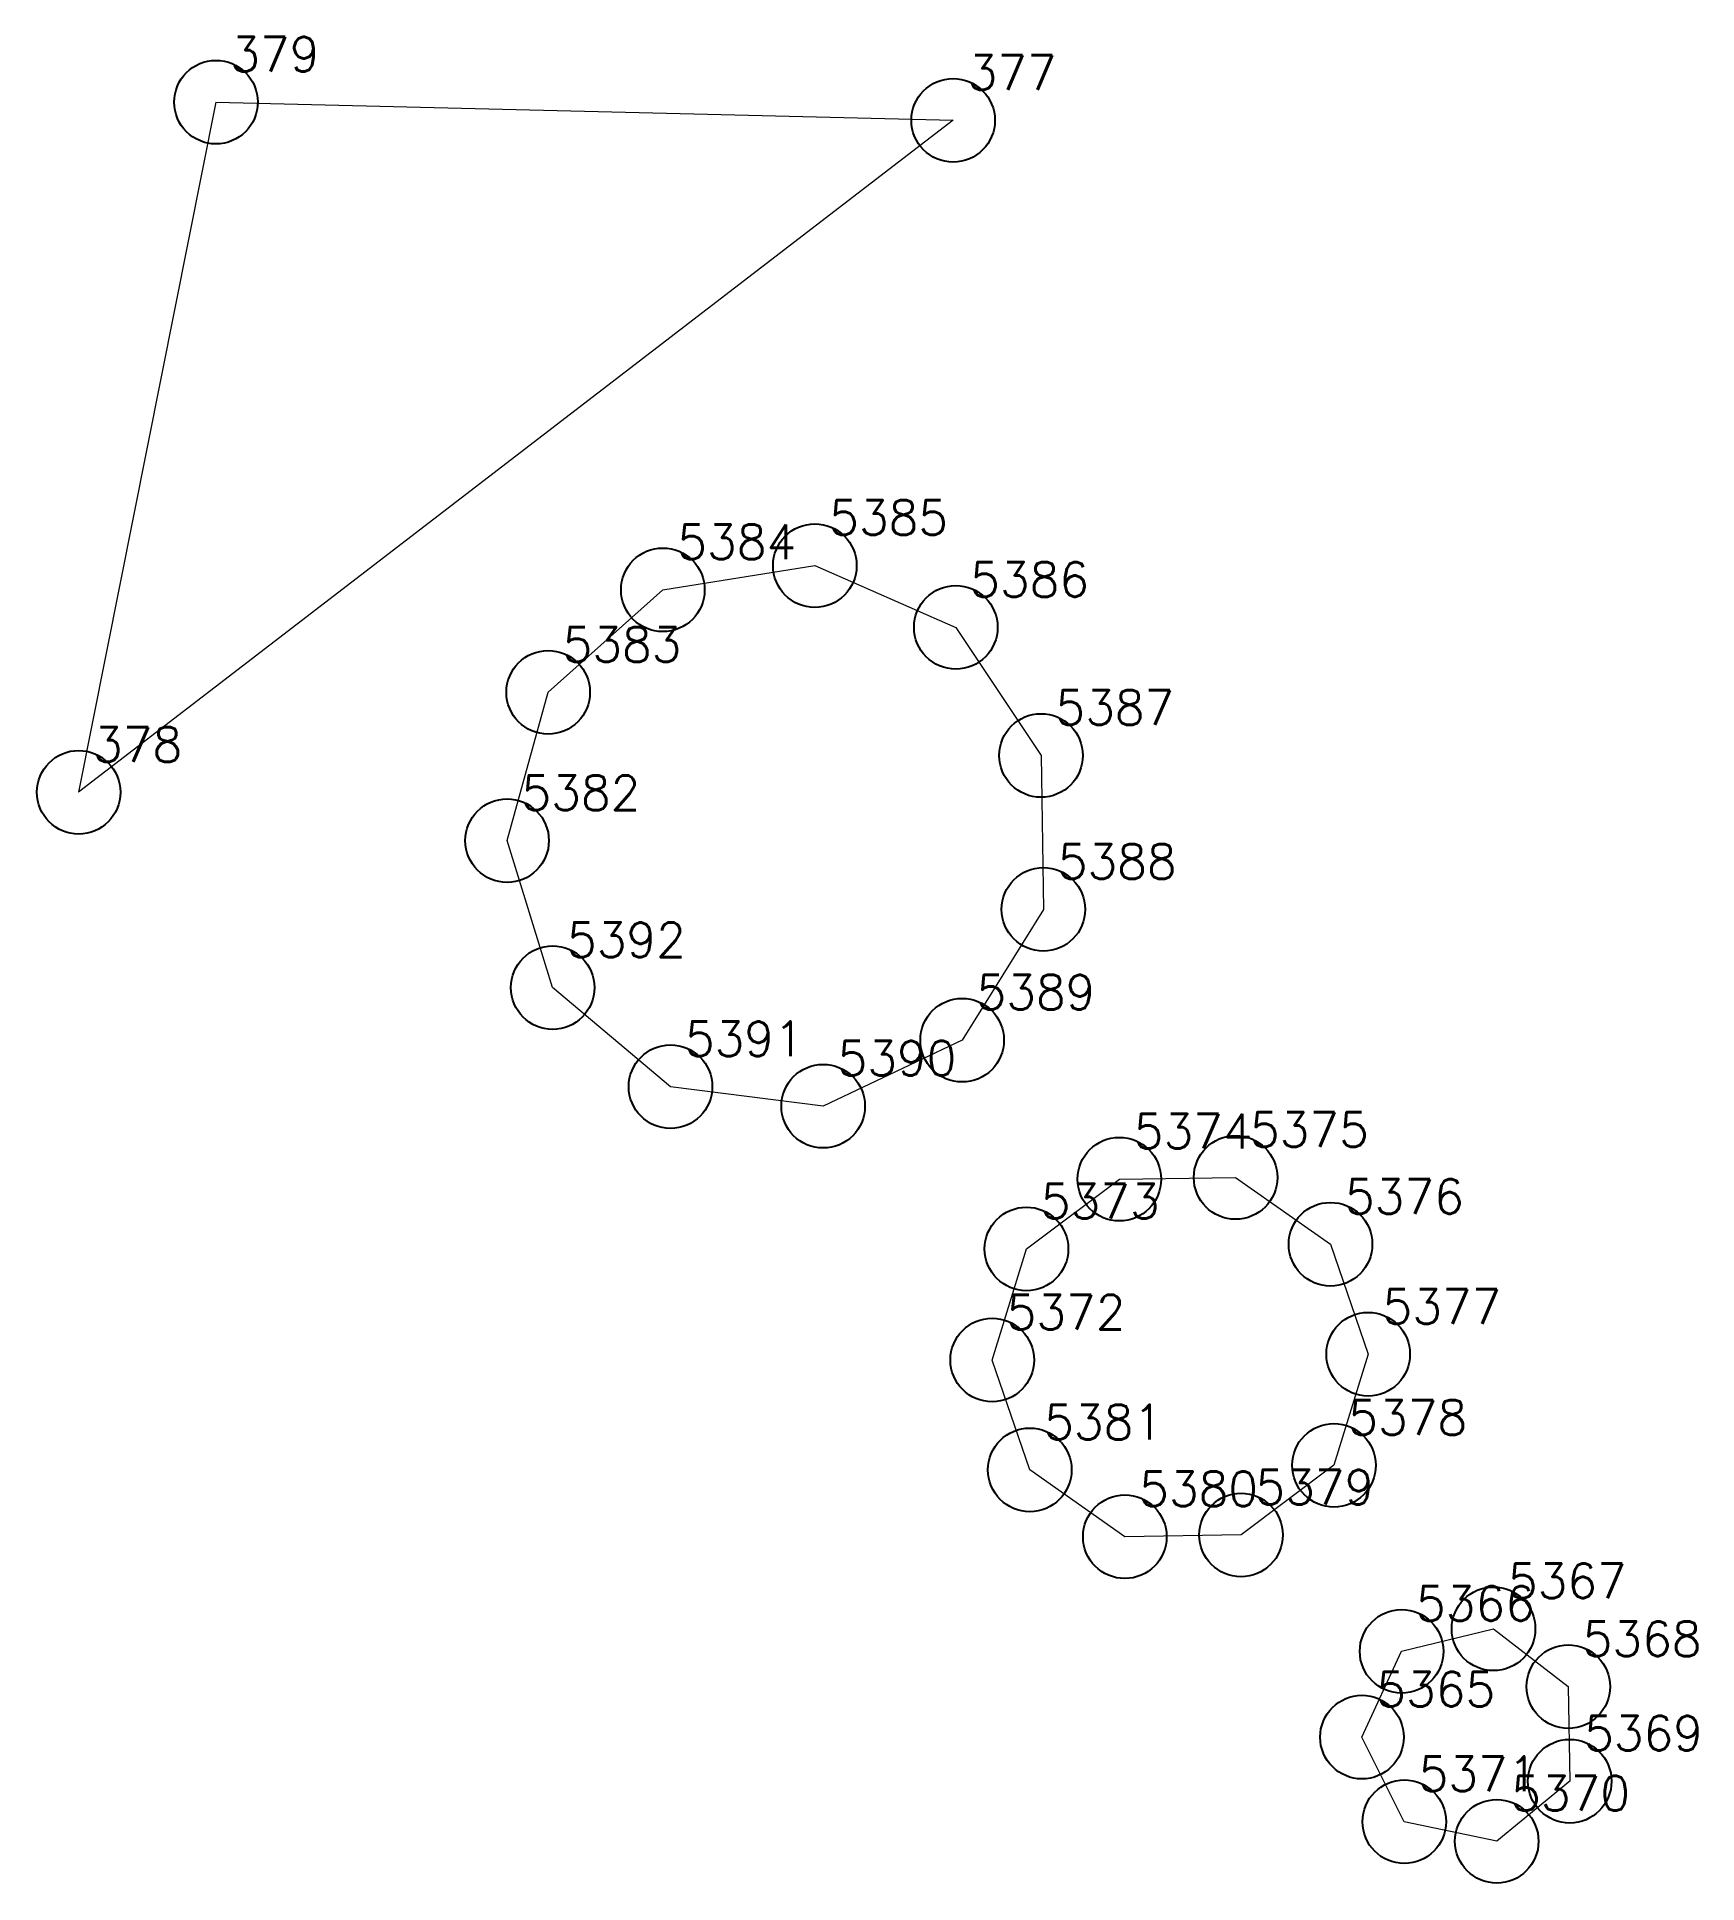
# Model space of a CAD drawing. Extents: x 1391501 to 1398271, y 354915 to 360782.
# Drawn here: x 1393236.96 to 1393251.86, y 357311.7 to 357328.27 of the extents above; entities that cross this region are included whole.
import ezdxf

# ---------------------------------------------------------------- set-up
doc = ezdxf.new("R2010")
doc.units = 0
doc.header["$PDMODE"] = 33
doc.header["$PDSIZE"] = 0.75
doc.layers.add('12 - ценные элементы визуального восприятия территории', color=7, linetype='Continuous')
doc.styles.get("Standard").update_dxf_attribs({"font": 'simplex.shx'})

msp = doc.modelspace()

# ---------------------------------------------------------------- texts
at = {"color": 7}
for s, p in [('5385', (1393244.074, 357323.798)), ('5384', (1393242.711, 357323.58)), ('5386', (1393245.339, 357323.243)), ('5383', (1393241.681, 357322.66)), ('5387', (1393246.104, 357322.093)), ('5382', (1393241.312, 357321.329)), ('5388', (1393246.125, 357320.712)), ('5392', (1393241.721, 357320.01)), ('5389', (1393245.396, 357319.539)), ('5391', (1393242.779, 357319.122)), ('5390', (1393244.149, 357318.946)), ('5374', (1393246.807, 357318.291)), ('5375', (1393247.85, 357318.307)), ('5376', (1393248.703, 357317.707)), ('5373', (1393245.973, 357317.665)), ('5377', (1393249.04, 357316.72)), ('5372', (1393245.666, 357316.669)), ('5378', (1393248.733, 357315.724)), ('5381', (1393246.003, 357315.682)), ('5380', (1393246.856, 357315.082)), ('5379', (1393247.899, 357315.098)), ('5367', (1393250.165, 357314.256)), ('5366', (1393249.34, 357314.054)), ('5368', (1393250.836, 357313.737)), ('5365', (1393248.984, 357313.284)), ('5369', (1393250.849, 357312.889)), ('5371', (1393249.364, 357312.526)), ('5370', (1393250.194, 357312.35))]:
    msp.add_text(s, height=0.3111, dxfattribs=at).set_placement(p)
at = {"layer": '12 - ценные элементы визуального восприятия территории', "color": 7}
for s, p in [('379', (1393238.699, 357327.956)), ('377', (1393245.316, 357327.794)), ('378', (1393237.467, 357321.763))]:
    msp.add_text(s, height=0.3111, dxfattribs=at).set_placement(p)

# ---------------------------------------------------------------- linework, layer by layer
for p in [(1393243.945, 357323.523), (1393242.581, 357323.306), (1393245.21, 357322.969), (1393241.552, 357322.386), (1393245.975, 357321.819), (1393241.183, 357321.055), (1393245.996, 357320.438), (1393241.592, 357319.736), (1393245.267, 357319.264), (1393242.65, 357318.847), (1393244.02, 357318.672), (1393246.678, 357318.017), (1393247.721, 357318.032), (1393245.844, 357317.391), (1393248.573, 357317.433), (1393245.537, 357316.394), (1393248.911, 357316.446), (1393245.874, 357315.408), (1393248.604, 357315.449), (1393246.727, 357314.808), (1393247.77, 357314.824), (1393250.036, 357313.982), (1393249.211, 357313.78), (1393250.707, 357313.463), (1393248.855, 357313.01), (1393250.72, 357312.614), (1393249.235, 357312.251), (1393250.065, 357312.075)]:
    msp.add_point(p)
at = {"layer": '12 - ценные элементы визуального восприятия территории', "color": 7, "lineweight": 20}
for points in [[(1393238.57, 357327.682), (1393237.338, 357321.489)], [(1393238.57, 357327.682), (1393245.186, 357327.519)], [(1393245.186, 357327.519), (1393237.338, 357321.489)]]:
    msp.add_lwpolyline(points, dxfattribs=at)
for points in [[(1393241.183, 357321.055), (1393241.552, 357322.386), (1393242.581, 357323.306), (1393243.945, 357323.523), (1393245.21, 357322.969), (1393245.975, 357321.819), (1393245.996, 357320.438), (1393245.267, 357319.264), (1393244.02, 357318.672), (1393242.65, 357318.847), (1393241.592, 357319.736), (1393241.183, 357321.055)], [(1393245.537, 357316.394), (1393245.844, 357317.391), (1393246.678, 357318.017), (1393247.721, 357318.032), (1393248.573, 357317.433), (1393248.911, 357316.446), (1393248.604, 357315.449), (1393247.77, 357314.824), (1393246.727, 357314.808), (1393245.874, 357315.408), (1393245.537, 357316.394)], [(1393248.855, 357313.01), (1393249.211, 357313.78), (1393250.036, 357313.982), (1393250.707, 357313.463), (1393250.72, 357312.614), (1393250.065, 357312.075), (1393249.235, 357312.251), (1393248.855, 357313.01)]]:
    msp.add_lwpolyline(points, close=True, dxfattribs=at)
at = {"layer": '12 - ценные элементы визуального восприятия территории'}
for p in [(1393238.57, 357327.682), (1393245.186, 357327.519), (1393237.338, 357321.489)]:
    msp.add_point(p, dxfattribs=at)

msp.set_redraw_order([(e.dxf.handle, doc.entitydb.next_handle()) for e in msp.query("TEXT MTEXT ATTDEF DIMENSION ARC_DIMENSION")])  # texts and dimensions are drawn at this point

doc.saveas('drawing.dxf')
